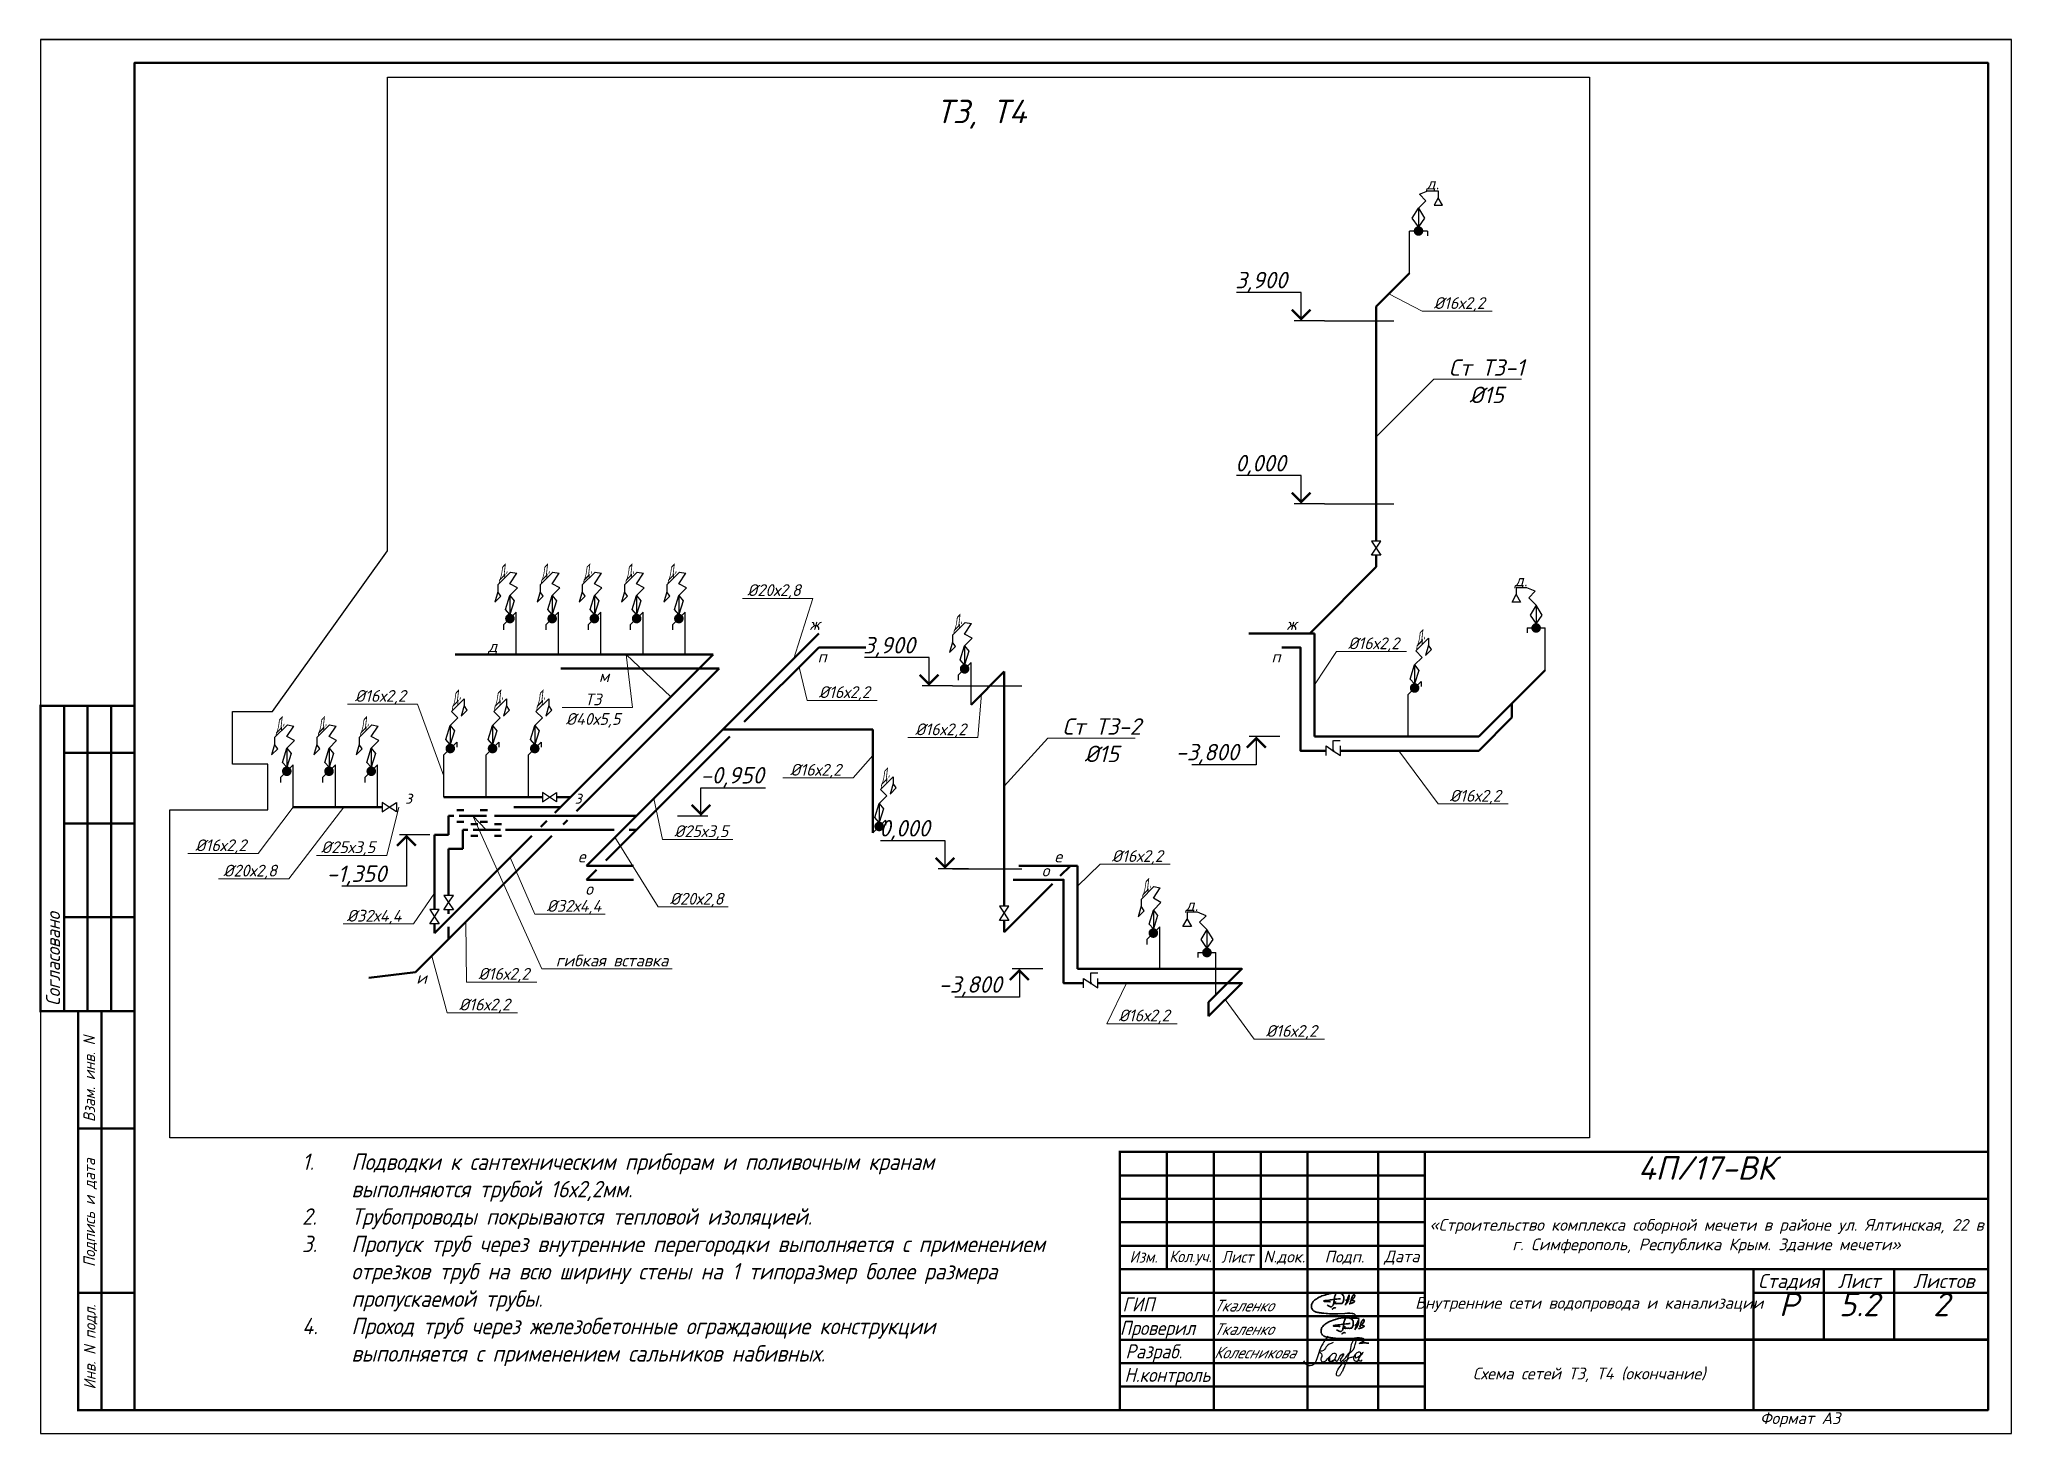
# Paper-space layout 'схема_Т3_Т4 (2)' of a CAD drawing. Header units: millimetres. Extents: x 0 to 420, y 0 to 297.
# The model-space entities are those that its viewports show. They can reach past a viewport. Long polylines and large blocks are cut down to what shows.
import ezdxf
from ezdxf import colors
from ezdxf.entities.mleader import LeaderData, LeaderLine
from ezdxf.enums import TextEntityAlignment as Align
from ezdxf.math import Vec2, Vec3

# ---------------------------------------------------------------- set-up
doc = ezdxf.new("R2010")
doc.units = ezdxf.units.MM
doc.set_wipeout_variables(frame=1)
doc.linetypes.add('ACAD_ISO07W100', pattern=[3, 0, -3])
doc.layers.add('_ВК-маска', color=255, linetype='Continuous', transparency=0.9)
doc.layers.add('_ВК-Спецификация', color=3, linetype='Continuous', lineweight=15, plot=False, transparency=0.5)
for name, color, linetype, lineweight in [('text', 102, 'Continuous', 15), ('ВК_frame', 5, 'Continuous', 50), ('ВК_PI Stamp', 7, 'Continuous', 50), ('ВК_T3', 1, 'Continuous', 50), ('ВК_T4', 30, 'Continuous', 50), ('ВК_text_frame', 140, 'Continuous', 15), ('ОП', 7, 'Continuous', 25), ('основная_05', 7, 'Continuous', 50)]:
    doc.layers.add(name, color=color, linetype=linetype, lineweight=lineweight)
doc.layers.add('ВК_defpoints', color=7, linetype='Continuous', plot=False)
for name, color, linetype in [('ВК_text', 102, 'Continuous'), ('ВК_АР_отметки', 70, 'Continuous'), ('ВК_Т4_текст', 30, 'Continuous'), ('ВК_ТЗ_текст', 1, 'Continuous')]:
    doc.layers.add(name, color=color, linetype=linetype)
doc.styles.add('ISOPEUR', font='isocpeui.ttf')
doc.styles.add('note', font='isocpeur.ttf', dxfattribs={"width": 0.9, "oblique": 15})
doc.styles.add('text_frame', font='isocpeur.ttf', dxfattribs={"width": 0.9, "oblique": 15})

psp = doc.layouts.new('схема_Т3_Т4 (2)')

# ---------------------------------------------------------------- texts
at = {"layer": 'ВК_PI Stamp', "linetype": 'Continuous', "lineweight": 25, "style": 'ISOPEUR', "oblique": 15, "width": 0.9}
for s, p in [('Ткаленко', (250, 26)), ('Ткаленко', (250, 21)), ('Колесникова', (250, 16))]:
    psp.add_text(s, height=2.5, dxfattribs=at).set_placement(p)
at = {"layer": 'ВК_PI Stamp', "linetype": 'Continuous', "lineweight": 25, "style": 'ISOPEUR'}
for s, insert, char_height, width, attachment_point in [('Т3, Т4{\\H1.4167x; }', (200.45, 284.15), 5, 120, 2), ('4П/17-ВК{\\H1.4167x; }', (355, 59.07), 5, 120, 2), ('«Строительство комплекса соборной мечети в районе ул. Ялтинская, 22 в г. Симферополь, Республика Крым. Здание мечети»', (355, 42.04), 2.5, 120, 5), ('Р{\\H1.4167x; }', (372.5, 30), 5, 15, 2), ('5.2{\\H1.4167x; }', (387.5, 30), 5, 15, 2), ('2{\\H1.4167x; }', (405, 30), 5, 20, 2), ('Внутренние сети водопровода и канализации', (330, 27.5), 2.5, 70, 5), ('Схема сетей Т3, Т4 (окончание){\\H1.5167x; }', (330, 12.5), 2.5, 70, 5), ('Формат А3{\\H1.4167x; }', (374.95, 2.93), 2.5, 22.7495, 5)]:
    psp.add_mtext(s, dxfattribs=dict(at, insert=insert, char_height=char_height, width=width, attachment_point=attachment_point))
at = {"layer": 'ВК_text', "insert": (52.23, 59.66), "char_height": 3.5, "attachment_point": 1, "style": 'note'}
psp.add_mtext_dynamic_manual_height_columns('\\pi-10.5,l14,t14;1.^IПодводки к сантехническим приборам и поливочным кранам выполняются трубой 16х2,2мм.\\P2.^IТрубопроводы покрываются тепловой изоляцией.\\P3.^IПропуск труб через внутренние перегородки выполняется с применением отрезков труб на всю ширину стены на 1 типоразмер более размера пропускаемой трубы.\\P4.^IПроход труб через железобетонные ограждающие конструкции выполняется с применением сальников набивных.', width=162.6294, gutter_width=17.5, heights=[0], dxfattribs=at)

msp = doc.modelspace()

# ---------------------------------------------------------------- texts
at = {"layer": 'ВК_T4', "linetype": 'Continuous', "style": 'ISOPEUR'}
for s, p in [('п', (126788, 22581.6)), ('п', (136459.4, 22581.6)), ('м', (113872.4, 22164.3)), ('м', (122127.2, 22164.3)), ('н', (112936.2, 20315.7)), ('о', (131565.2, 18023.4)), ('о', (121838.2, 17631.9)), ('и', (118237.1, 15738.9))]:
    msp.add_text(s, height=250, dxfattribs=at).set_placement(p)
at = {"layer": 'ВК_text', "linetype": 'Continuous', "style": 'ISOPEUR'}
for s, p in [('ж', (126621.8, 23273.1)), ('ж', (136785.1, 23273.1)), ('з', (117999.1, 19571)), ('з', (121613.3, 19571)), ('e', (121672, 18323.4)), ('е', (131835.3, 18323.4))]:
    msp.add_text(s, height=250, dxfattribs=at).set_placement(p)
at = {"layer": 'ВК_АР_отметки', "linetype": 'Continuous', "style": 'ISOPEUR'}
for s, p in [('3,900', (135689.7, 30551.7)), ('0,000', (135689.7, 26651.7)), ('3,900', (127761.5, 22773.6)), ('0,000', (128102, 18873.6))]:
    msp.add_text(s, height=350, dxfattribs=at).set_placement(p)
at = {"layer": 'ВК_ТЗ_текст', "linetype": 'Continuous', "style": 'ISOPEUR'}
for s, height, p in [('-3,800', 350, (115423.8, 25209.9)), ('д', 250, (113905.7, 22863.9)), ('д', 250, (119765.5, 22801.4)), ('-3,800', 350, (134417.2, 20496.1)), ('-0,950', 350, (124293, 20002.4)), ('-1,350', 350, (116324.3, 17905.6)), ('-3,800', 350, (129367.4, 15546.3))]:
    msp.add_text(s, height=height, dxfattribs=at).set_placement(p)

# ---------------------------------------------------------------- blocks, each defined once
blk = doc.blocks.new('*U92')
blk.add_lwpolyline([(0, 0), (420, 0), (420, 297), (0, 297)], close=True)
at = {"layer": 'text', "color": 0}
for p, q in [((230, 37.51), (230, 57.51)), ((230, 47.55), (230, 31.55))]:
    blk.add_line(p, q, dxfattribs=at)
at = {"layer": 'ВК_frame', "color": 0}
for p, q in [((5, 155), (5, 90)), ((10, 155), (10, 90)), ((15, 155), (15, 90)), ((20, 155), (20, 5)), ((5, 145), (20, 145)), ((5, 130), (20, 130)), ((5, 110), (20, 110)), ((295, 55), (230, 55)), ((295, 50), (230, 50)), ((295, 45), (230, 45)), ((295, 30), (230, 30)), ((295, 25), (230, 25)), ((295, 20), (230, 20)), ((295, 15), (230, 15)), ((295, 10), (230, 10)), ((230, 5), (415, 5)), ((230, 5), (415, 5)), ((230, 5), (415, 5))]:
    blk.add_line(p, q, dxfattribs=at)
at = {"layer": 'ВК_frame', "color": 0, "const_width": 0.5}
blk.add_lwpolyline([(0, 90), (20, 90), (20, 155), (0, 155)], close=True, dxfattribs=at)
for points in [[(20, 5), (8, 5), (8, 90), (20, 90)], [(13, 5), (13, 90)], [(415, 60), (230, 60), (230, 5)], [(240, 60), (240, 35)], [(250, 60), (250, 5)], [(260, 60), (260, 35)], [(270, 5), (270, 60)], [(285, 60), (285, 5)], [(295, 5), (295, 60)], [(415, 50), (295, 50)], [(295, 40), (230, 40)], [(295, 35), (230, 35)], [(415, 35), (295, 35)], [(365, 5), (365, 35)], [(380, 20), (380, 35)], [(395, 35), (395, 20)], [(365, 30), (415, 30)], [(415, 20), (295, 20)]]:
    blk.add_lwpolyline(points, dxfattribs=at)
at = {"layer": 'ВК_frame', "color": 0, "linetype": 'Continuous', "const_width": 0.5}
for points in [[(8, 65), (20, 65)], [(8, 30), (20, 30)]]:
    blk.add_lwpolyline(points, dxfattribs=at)
at = {"layer": 'основная_05'}
blk.add_lwpolyline([(20, 5), (415, 5), (415, 292), (20, 292)], close=True, dxfattribs=at)
at = {"layer": 'ВК_text_frame', "color": 0, "style": 'text_frame', "oblique": 15, "width": 0.9}
blk.add_text('Согласовано', height=3, rotation=90, dxfattribs=at).set_placement((4.15, 91.11))
at = {"layer": 'ВК_text_frame', "color": 0, "linetype": 'Continuous', "style": 'text_frame', "oblique": 15, "width": 0.9}
for s, p in [('Взам. инв. N', (11.61, 66.37)), ('Подпись и дата', (11.62, 35.49)), ('Инв. N подл.', (11.72, 9.39))]:
    blk.add_text(s, height=2.5, rotation=90, dxfattribs=at).set_placement(p)
at = {"layer": 'ВК_text_frame', "color": 0, "style": 'text_frame', "oblique": 15, "width": 0.9}
for s, p in [('Изм.', (235.02, 37.65)), ('Кол.уч.', (245.02, 37.41)), ('Лист', (255.02, 37.65))]:
    blk.add_text(s, height=2.5, dxfattribs=at).set_placement(p, align=Align.MIDDLE)
at = {"layer": 'ВК_text_frame', "color": 0, "style": 'text_frame', "oblique": 15}
for s, p in [('N.док.', (265.02, 37.49)), ('Подп.', (277.84, 37.49)), ('Дата', (290.07, 37.49))]:
    blk.add_text(s, height=2.5, dxfattribs=at).set_placement(p, align=Align.MIDDLE)
at = {"layer": 'ВК_text_frame', "color": 0, "style": 'text_frame', "oblique": 15, "width": 0.962963}
blk.add_text('Стадия', height=3, dxfattribs=at).set_placement((366, 31), (379, 31), align=Align.FIT)
at = {"layer": 'ВК_text_frame', "color": 0, "style": 'text_frame', "oblique": 15}
for s, p in [('Лист', (383, 31)), ('Листов', (399.05, 31))]:
    blk.add_text(s, height=3, dxfattribs=at).set_placement(p)
at = {"layer": 'ВК_text_frame', "color": 0, "style": 'text_frame', "oblique": 15, "width": 0.9}
for s, p in [('ГИП', (233.91, 27.5)), ('Проверил', (237.99, 22.5)), ('Разраб.', (237.22, 17.5)), ('Н.контроль', (240.12, 12.5))]:
    blk.add_text(s, height=3, dxfattribs=at).set_placement(p, align=Align.MIDDLE_CENTER)
blk = doc.blocks.new('A$C77FD01EB')
at = {"layer": 'ОП', "color": 5, "lineweight": 35, "ltscale": 100}
for p, q in [((10021, 9860), (10110, 10097)), ((10110, 10097), (10231, 10450)), ((10231, 10450), (10269, 10561))]:
    blk.add_line(p, q, dxfattribs=at)
for points in [[(20301, 80), (20161, 120), (20161, 120), (19392, 150), (19211, 190), (17761, 200), (17552, 144), (16951, 140), (16671, 120), (16351, 0), (17121, 400), (17375, 532), (17571, 640), (17671, 730), (17841, 820), (18015, 912), (18311, 1150), (18411, 1260), (18491, 1390), (18531, 1480), (18531, 1550), (18531, 1620), (18481, 1680), (18440, 1729), (18337, 1853), (18201, 1940), (18096, 2007), (17931, 2070), (17421, 2220), (17211, 2220), (16311, 2340), (15251, 2320), (14191, 2240), (11201, 2110), (10520, 2080), (9251, 2080), (8431, 2080), (7561, 2080), (6791, 2150), (6182, 2206), (5211, 2270), (4881, 2340), (4511, 2380), (4321, 2380), (4121, 2450), (3921, 2460), (3611, 2476), (3401, 2530), (3127, 2601), (2861, 2601), (2671, 2660), (2501, 2660), (2381, 2710), (1971, 2810), (1646, 2889), (1301, 3070), (1121, 3160), (993, 3224), (851, 3350), (541, 3670), (374, 3843), (111, 4360), (0, 4579), (0, 4810), (1, 5610), (2, 5860), (101, 6260), (231, 6560), (322, 6769), (501, 6990), (691, 7270), (991, 7590), (1281, 7880), (1631, 8130), (1882, 8309), (2146, 8498), (2561, 8730), (3261, 9130), (3611, 9300), (3974, 9476), (4411, 9650), (5081, 9900), (5601, 10070), (6131, 10230), (6434, 10321), (7031, 10490), (7391, 10580), (8341, 10740), (9051, 10850), (9490, 10918), (10051, 10950), (11081, 10950), (11691, 10950), (12131, 10850), (12571, 10680), (12911, 10500), (13181, 10260), (13421, 9920), (13521, 9740), (13601, 9550), (13661, 9390), (13701, 9060), (13701, 8700), (13701, 8360), (13681, 8090), (13611, 7760), (13511, 7390), (13391, 7140), (13151, 6670), (12951, 6490), (12811, 6470), (12671, 6490), (12501, 6480), (12371, 6430), (12181, 6410), (12101, 6420), (11971, 6470), (11721, 6500), (11541, 6450), (11352, 6400), (11111, 6440), (10931, 6440), (10621, 6440), (10271, 6330), (10271, 6330), (10271, 6330), (10271, 6330), (10271, 6330), (10271, 6330), (10271, 6330), (10271, 6330), (10271, 6330), (10271, 6330), (10271, 6330), (10271, 6330), (10271, 6330), (10271, 6330), (10271, 6330), (10271, 6330), (10271, 6330), (10271, 6330), (10271, 6330), (10271, 6330), (10271, 6330), (10271, 6330), (10271, 6330), (10271, 6330), (10271, 6330)], [(7981, 7090), (7911, 7150), (7841, 7190), (7776, 7228), (7671, 7250), (7511, 7270), (7371, 7288), (7141, 7310), (6981, 7320), (6781, 7332), (6541, 7340), (6281, 7340), (5941, 7340), (5441, 7340), (5341, 7360), (5268, 7375), (5231, 7410), (5185, 7454), (5140, 7498), (5161, 7550), (5231, 7570), (5408, 7621), (5781, 7670), (6181, 7710), (6811, 7790), (7321, 7880), (7901, 7990), (8481, 8080), (9051, 8160), (9481, 8200), (9901, 8240), (10741, 8330), (11471, 8400), (11961, 8440), (12211, 8460), (12261, 8450), (12321, 8430)], [(6581, 5840), (6851, 5640), (6973, 5549), (7191, 5460), (7411, 5370), (7721, 5190), (8061, 5060), (8261, 5020), (8431, 5030), (8581, 5130), (8771, 5310), (8961, 5510), (9121, 5700), (9211, 5940), (9305, 6189), (9421, 6640), (9461, 6980), (9531, 7500), (9601, 8130), (9703, 8843)], [(9703, 8843), (9751, 9090), (9811, 9250), (9871, 9420), (9931, 9620), (10021, 9860)], [(14361, 5770), (14461, 6080), (14651, 6430), (14823, 6747), (14971, 7200), (15121, 7650), (15251, 8230), (15391, 8590), (15492, 8850), (15628, 9198), (15791, 9660), (15891, 9940), (15961, 10080), (15981, 10090), (16001, 10090), (16011, 10090), (16031, 10080), (16031, 10060), (16011, 9960), (15989, 9847), (15953, 9668), (15941, 9420), (15931, 9220), (15921, 9020), (15911, 8810), (15891, 8630), (15881, 8540), (15801, 8310), (15741, 8070), (15611, 7860), (15381, 7350), (15191, 6929), (15046, 6608), (14975, 6449)], [(18146, 10200), (18251, 10160), (18311, 10080), (18351, 9980), (18381, 9830), (18381, 9670), (18361, 9570), (18331, 9420), (18261, 9240), (18091, 8950), (18023, 8833), (17921, 8730), (17751, 8550), (17571, 8360), (17471, 8240), (17341, 8090), (17271, 7960), (17241, 7850), (17261, 7760), (17371, 7710), (17531, 7670), (17821, 7670), (17941, 7650), (18081, 7600), (18241, 7520), (18311, 7450), (18361, 7370), (18371, 7350), (18361, 7310), (18331, 7240), (18171, 7100), (18059, 7002), (17801, 6840), (17481, 6720), (17261, 6640), (17059, 6566), (16771, 6480), (16591, 6430), (16411, 6390), (16191, 6320), (15999, 6259)], [(16511, 6900), (16621, 7330), (16701, 7590), (16780, 7844), (17081, 8910), (17211, 9250), (17371, 9530), (17581, 9810), (17791, 10060), (17931, 10160), (18071, 10200), (18146, 10200)], [(10321, 4530), (10121, 4570), (9992, 4596), (9821, 4603), (9561, 4577), (9358, 4516), (9231, 4400), (9085, 4266), (8981, 4172), (8891, 4020), (8931, 4140), (8950, 4197), (8931, 4250), (8916, 4292), (8841, 4350)], [(9921, 7350), (9841, 7130), (9801, 6900), (9743, 6566), (9700, 6320), (9679, 6199)], [(10191, 7290), (10121, 7060), (10060, 6857), (10001, 6663), (9950, 6497), (9950, 6350)], [(14441, 7690), (14561, 7820), (14711, 7880), (14930, 7968), (15281, 7968), (15801, 7968), (15871, 7960)]]:
    blk.add_lwpolyline(points, dxfattribs=at)
blk = doc.blocks.new('подпис_колесникова')
at = {"layer": 'ОП', "lineweight": 25, "ltscale": 100}
for points in [[(1454714, 104026), (1454520, 103670), (1454372, 103401), (1454251, 103421), (1454207, 103498)], [(1454830, 103890), (1454680, 103800), (1454589, 103709), (1454528, 103701), (1454583, 103648), (1454568, 103539), (1454590, 103482), (1454650, 103490), (1454684, 103516), (1454759, 103591), (1454739, 103571), (1454726, 103521), (1454729, 103510), (1454770, 103482), (1454840, 103501), (1454881, 103568), (1454899, 103631), (1454888, 103649), (1454850, 103659), (1454840, 103659), (1454797, 103635), (1454771, 103609), (1454749, 103570), (1454749, 103560), (1454770, 103490), (1454870, 103519), (1454900, 103489), (1454939, 103530), (1455021, 103641), (1455050, 103650), (1454999, 103561), (1454980, 103509), (1454988, 103491), (1455030, 103510), (1455115, 103595), (1455152, 103659), (1455190, 103680), (1455301, 103851), (1455311, 103969), (1455231, 103889), (1455190, 103729), (1455142, 103585), (1455110, 103482), (1455070, 103391), (1455033, 103299), (1454999, 103241), (1454981, 103209), (1454961, 103180), (1454910, 103180), (1454899, 103220), (1454980, 103380), (1455071, 103491), (1455134, 103536), (1455210, 103580), (1455280, 103599), (1455303, 103638), (1455261, 103565), (1455296, 103504), (1455360, 103504), (1455367, 103531), (1455404, 103594), (1455419, 103650), (1455411, 103680), (1455380, 103689), (1455351, 103681), (1455320, 103660), (1455300, 103621), (1455299, 103571), (1455470, 103680), (1455372, 103535), (1455378, 103510), (1455420, 103499), (1455440, 103510), (1455440, 103519)]]:
    blk.add_spline(points, degree=3, dxfattribs=at)
blk = doc.blocks.new('_None')
blk = doc.blocks.new('*U30')
at = {"color": 0, "linetype": 'ByBlock', "lineweight": 30}
for p, q in [((0, 900), (-272, 628)), ((-136, 1253), (-136, 852)), ((0, 0), (0, 900)), ((-272, 628), (-272, 522))]:
    blk.add_line(p, q, dxfattribs=at)
at = {"color": 0, "linetype": 'ByBlock', "lineweight": 30, "const_width": 102}
blk.add_lwpolyline([(-187, 764, 1), (-85, 764, 1)], format="xyb", close=True, dxfattribs=at)
at = {"color": 0, "linetype": 'ByBlock', "lineweight": 30}
blk.add_lwpolyline([(-228, 954), (-136, 1253), (-44, 1139), (-136, 852)], close=True, dxfattribs=at)
at = {"color": 0, "lineweight": -2, "style": 'ISOPEUR', "oblique": 45}
blk.add_text('ум.', height=250, rotation=45, dxfattribs=at).set_placement((-262, 1419), align=Align.MIDDLE_CENTER)
at = {"layer": '_ВК-Спецификация', "style": 'ISOPEUR'}
blk.add_attdef('ДУ', text='', height=50, dxfattribs=at).set_placement((495, 1185), align=Align.CENTER)
blk = doc.blocks.new('*U36')
at = {"color": 0, "linetype": 'ByBlock', "lineweight": 30}
for p, q in [((-193, 1389), (-193, 988)), ((-385, 900), (0, 900)), ((-385, 900), (-385, 794)), ((0, 0), (0, 900))]:
    blk.add_line(p, q, dxfattribs=at)
blk.add_lwpolyline([(-62, 1175), (-193, 1389), (-323, 1175), (-193, 988)], close=True, dxfattribs=at)
at = {"color": 0, "linetype": 'ByBlock', "lineweight": 30, "const_width": 102}
blk.add_lwpolyline([(-142, 900, -1), (-244, 900, -1)], format="xyb", close=True, dxfattribs=at)
at = {"color": 0, "lineweight": -2, "style": 'ISOPEUR'}
blk.add_text('ум.', height=250, dxfattribs=at).set_placement((-256, 1548), align=Align.MIDDLE_CENTER)
at = {"layer": '_ВК-Спецификация', "style": 'ISOPEUR'}
blk.add_attdef('ДУ', text='', height=50, dxfattribs=at).set_placement((495, 1185), align=Align.CENTER)
blk = doc.blocks.new('*U43')
at = {"color": 0, "linetype": 'ByBlock', "lineweight": 30}
for p, q in [((0, 900), (0, 1847)), ((136, 1526), (299, 1688)), ((162, 1825), (434, 2096)), ((299, 1688), (162, 1825)), ((434, 2096), (434, 1950)), ((136, 1526), (136, 1124)), ((272, 1172), (0, 900)), ((272, 1172), (272, 1067))]:
    blk.add_line(p, q, dxfattribs=at)
for points in [[(434, 1950), (369, 1726), (498, 1856)], [(44, 1226), (136, 1526), (228, 1411), (136, 1124)]]:
    blk.add_lwpolyline(points, close=True, dxfattribs=at)
at = {"color": 0, "linetype": 'ByBlock', "lineweight": 30, "const_width": 102}
blk.add_lwpolyline([(85, 1036, 1), (187, 1036, 1)], format="xyb", close=True, dxfattribs=at)
at = {"color": 0, "lineweight": -2, "style": 'ISOPEUR', "oblique": 45}
blk.add_text('д.', height=250, rotation=45, dxfattribs=at).set_placement((185, 2090), align=Align.MIDDLE_CENTER)
at = {"layer": '_ВК-Спецификация', "style": 'ISOPEUR'}
blk.add_attdef('ДУ', text='', height=50, dxfattribs=at).set_placement((549, 1178), align=Align.CENTER)
blk = doc.blocks.new('*U44')
at = {"color": 0, "linetype": 'ByBlock', "lineweight": 30}
for p, q in [((-395, 1481), (-123, 1753)), ((-136, 1507), (13, 1728)), ((-123, 1753), (13, 1728)), ((-395, 1481), (-395, 1335)), ((26, 1416), (-136, 1507)), ((-136, 1253), (26, 1416)), ((0, 900), (-272, 628)), ((-136, 1253), (-136, 852)), ((0, 0), (0, 900)), ((-272, 628), (-272, 522))]:
    blk.add_line(p, q, dxfattribs=at)
for points in [[(-395, 1335), (-459, 1111), (-330, 1241)], [(-228, 954), (-136, 1253), (-44, 1139), (-136, 852)]]:
    blk.add_lwpolyline(points, close=True, dxfattribs=at)
at = {"color": 0, "linetype": 'ByBlock', "lineweight": 30, "const_width": 102}
blk.add_lwpolyline([(-187, 764, 1), (-85, 764, 1)], format="xyb", close=True, dxfattribs=at)
at = {"color": 0, "lineweight": -2, "style": 'ISOPEUR', "oblique": 45}
blk.add_text('д.', height=250, rotation=45, dxfattribs=at).set_placement((-362, 1735), align=Align.MIDDLE_CENTER)
at = {"layer": '_ВК-Спецификация', "style": 'ISOPEUR'}
blk.add_attdef('ДУ', text='', height=50, dxfattribs=at).set_placement((549, 1178), align=Align.CENTER)
blk = doc.blocks.new('*U41')
at = {"color": 0, "linetype": 'ByBlock', "lineweight": 30}
for p, q in [((212, 1682), (393, 1757)), ((349, 1545), (212, 1682)), ((393, 1757), (615, 1757)), ((615, 1757), (615, 1610)), ((193, 1389), (349, 1545)), ((193, 1389), (193, 988)), ((0, 0), (0, 900)), ((385, 900), (0, 900)), ((385, 900), (385, 794))]:
    blk.add_line(p, q, dxfattribs=at)
for points in [[(62, 1175), (193, 1389), (323, 1175), (193, 988)], [(615, 1610), (524, 1452), (707, 1452)]]:
    blk.add_lwpolyline(points, close=True, dxfattribs=at)
at = {"color": 0, "linetype": 'ByBlock', "lineweight": 30, "const_width": 102}
blk.add_lwpolyline([(142, 900, 1), (244, 900, 1)], format="xyb", close=True, dxfattribs=at)
at = {"color": 0, "lineweight": -2, "style": 'ISOPEUR'}
blk.add_text('д.', height=250, dxfattribs=at).set_placement((495, 1911), align=Align.MIDDLE_CENTER)
at = {"layer": '_ВК-Спецификация', "style": 'ISOPEUR'}
blk.add_attdef('ДУ', text='', height=50, dxfattribs=at).set_placement((549, 1178), align=Align.CENTER)
blk = doc.blocks.new('*U40')
at = {"color": 0, "linetype": 'ByBlock', "lineweight": 30}
for p, q in [((-615, 1757), (-615, 1610)), ((-393, 1757), (-615, 1757)), ((-212, 1682), (-393, 1757)), ((-349, 1545), (-212, 1682)), ((-193, 1389), (-349, 1545)), ((-193, 1389), (-193, 988)), ((-385, 900), (0, 900)), ((-385, 900), (-385, 794)), ((0, 0), (0, 900))]:
    blk.add_line(p, q, dxfattribs=at)
for points in [[(-615, 1610), (-524, 1452), (-707, 1452)], [(-62, 1175), (-193, 1389), (-323, 1175), (-193, 988)]]:
    blk.add_lwpolyline(points, close=True, dxfattribs=at)
at = {"color": 0, "linetype": 'ByBlock', "lineweight": 30, "const_width": 102}
blk.add_lwpolyline([(-142, 900, -1), (-244, 900, -1)], format="xyb", close=True, dxfattribs=at)
at = {"color": 0, "lineweight": -2, "style": 'ISOPEUR'}
blk.add_text('д.', height=250, dxfattribs=at).set_placement((-516, 1911), align=Align.MIDDLE_CENTER)
at = {"layer": '_ВК-Спецификация', "style": 'ISOPEUR'}
blk.add_attdef('ДУ', text='', height=50, dxfattribs=at).set_placement((549, 1178), align=Align.CENTER)
blk = doc.blocks.new('*U34')
at = {"color": 0, "linetype": 'ByBlock', "lineweight": 30}
for p, q in [((-395, 1481), (-123, 1753)), ((-136, 1507), (13, 1728)), ((-123, 1753), (13, 1728)), ((-395, 1481), (-395, 1335)), ((26, 1416), (-136, 1507)), ((-136, 1253), (26, 1416)), ((0, 900), (-272, 628)), ((-136, 1253), (-136, 852)), ((0, 0), (0, 900)), ((-272, 628), (-272, 522))]:
    blk.add_line(p, q, dxfattribs=at)
for points in [[(-395, 1335), (-459, 1111), (-330, 1241)], [(-228, 954), (-136, 1253), (-44, 1139), (-136, 852)]]:
    blk.add_lwpolyline(points, close=True, dxfattribs=at)
at = {"color": 0, "linetype": 'ByBlock', "lineweight": 30, "const_width": 102}
blk.add_lwpolyline([(-187, 764, 1), (-85, 764, 1)], format="xyb", close=True, dxfattribs=at)
at = {"color": 0, "lineweight": -2, "style": 'ISOPEUR', "oblique": 45}
blk.add_text('д.', height=250, rotation=45, dxfattribs=at).set_placement((-362, 1735), align=Align.MIDDLE_CENTER)
at = {"layer": '_ВК-Спецификация', "style": 'ISOPEUR'}
blk.add_attdef('ДУ', text='', height=50, dxfattribs=at).set_placement((549, 1178), align=Align.CENTER)
blk = doc.blocks.new('*U35')
at = {"color": 0, "linetype": 'ByBlock', "lineweight": 30}
for p, q in [((136, 1526), (299, 1688)), ((162, 1825), (434, 2096)), ((299, 1688), (162, 1825)), ((434, 2096), (434, 1950)), ((136, 1526), (136, 1124)), ((272, 1172), (0, 900)), ((0, 0), (0, 900)), ((272, 1172), (272, 1067))]:
    blk.add_line(p, q, dxfattribs=at)
for points in [[(434, 1950), (369, 1726), (498, 1856)], [(44, 1226), (136, 1526), (228, 1411), (136, 1124)]]:
    blk.add_lwpolyline(points, close=True, dxfattribs=at)
at = {"color": 0, "linetype": 'ByBlock', "lineweight": 30, "const_width": 102}
blk.add_lwpolyline([(85, 1036, 1), (187, 1036, 1)], format="xyb", close=True, dxfattribs=at)
at = {"color": 0, "lineweight": -2, "style": 'ISOPEUR', "oblique": 45}
blk.add_text('д.', height=250, rotation=45, dxfattribs=at).set_placement((185, 2090), align=Align.MIDDLE_CENTER)
at = {"layer": '_ВК-Спецификация', "style": 'ISOPEUR'}
blk.add_attdef('ДУ', text='', height=50, dxfattribs=at).set_placement((549, 1178), align=Align.CENTER)
blk = doc.blocks.new('*U106')
at = {"linetype": 'ByBlock', "lineweight": 30}
for p, q in [((-152, 100), (0, 0)), ((-152, -100), (-152, 100)), ((0, 0), (0, 216)), ((0, 0), (152, -100)), ((2, 216), (150, 216)), ((152, -100), (152, 100))]:
    blk.add_line(p, q, dxfattribs=at)
at = {"const_width": 25}
blk.add_lwpolyline([(-13, 0, 1), (12, 0, 1)], format="xyb", close=True, dxfattribs=at)
at = {"layer": '_ВК-Спецификация', "style": 'ISOPEUR'}
blk.add_text('Ду15', height=50, dxfattribs=at).set_placement((-225, 160), align=Align.MIDDLE_CENTER)
blk = doc.blocks.new('*U102')
blk.add_wipeout([(0, 0), (-100, 151), (100, 151)]).dxf.layer = '_ВК-маска'
blk.add_wipeout([(0, 0), (-100, 151), (100, 151)]).dxf.layer = '_ВК-маска'
blk.add_wipeout([(-100, 151), (100, 151), (0, 0)]).dxf.layer = '_ВК-маска'
at = {"linetype": 'ByBlock', "lineweight": 30}
blk.add_lwpolyline([(-100, 151), (0, 0), (100, 151), (-100, 151)], dxfattribs=at)
blk.add_wipeout([(0, 0), (-100, -152), (100, -152)]).dxf.layer = '_ВК-маска'
blk.add_lwpolyline([(-100, -152), (0, 0), (100, -152), (-100, -152)], dxfattribs=at)
at = {"layer": '_ВК-Спецификация', "style": 'ISOPEUR'}
blk.add_attdef('ДУ', text='', height=50, dxfattribs=at).set_placement((235, 165), align=Align.CENTER)
blk = doc.blocks.new('*U104')
blk.add_wipeout([(0, 0), (-152, -100), (-152, 100)]).dxf.layer = '_ВК-маска'
blk.add_wipeout([(0, 0), (-152, -100), (-152, 100)]).dxf.layer = '_ВК-маска'
blk.add_wipeout([(-152, -100), (-152, 100), (0, 0)]).dxf.layer = '_ВК-маска'
at = {"linetype": 'ByBlock', "lineweight": 30}
blk.add_lwpolyline([(-152, -100), (0, 0), (-152, 100), (-152, -100)], dxfattribs=at)
blk.add_wipeout([(0, 0), (151, -100), (151, 100)]).dxf.layer = '_ВК-маска'
blk.add_lwpolyline([(151, -100), (0, 0), (151, 100), (151, -100)], dxfattribs=at)
at = {"layer": '_ВК-Спецификация', "style": 'ISOPEUR'}
blk.add_attdef('ДУ', text='', height=50, dxfattribs=at).set_placement((235, 165), align=Align.CENTER)
blk = doc.blocks.new('*U123')
at = {"lineweight": 15}
blk.add_lwpolyline([(1.75, 1), (0, 0), (1.75, 0)], dxfattribs=at)
at = {"lineweight": 15, "style": 'ISOPEUR'}
blk.add_attdef('УКЛОН', text='', height=2.5, dxfattribs=at).set_placement((5.48, 1.08), align=Align.MIDDLE_CENTER)
blk = doc.blocks.new('*U112')
blk.add_wipeout([(0, 0), (151, 100), (151, -100)]).dxf.layer = '_ВК-маска'
blk.add_wipeout([(0, 0), (151, 100), (151, -100)]).dxf.layer = '_ВК-маска'
blk.add_wipeout([(151, 100), (151, -100), (0, 0)]).dxf.layer = '_ВК-маска'
at = {"linetype": 'ByBlock', "lineweight": 30}
blk.add_lwpolyline([(151, 100), (0, 0), (151, -100), (151, 100)], dxfattribs=at)
blk.add_wipeout([(0, 0), (-152, 100), (-152, -100)]).dxf.layer = '_ВК-маска'
blk.add_lwpolyline([(-152, 100), (0, 0), (-152, -100), (-152, 100)], dxfattribs=at)
at = {"layer": '_ВК-Спецификация', "style": 'ISOPEUR'}
blk.add_attdef('ДУ', text='', height=50, dxfattribs=at).set_placement((235, 165), align=Align.CENTER)

# ---------------------------------------------------------------- linework, layer by layer
at = {"layer": 'ВК_T3'}
for p, q in [((138692.4, 30165.7), (139399.5, 30872.8)), ((138692.4, 25167.6), (138692.4, 30165.7)), ((109847.9, 24519.9), (114833.2, 24519.9)), ((114833.2, 24519.9), (109954.2, 19640.8)), ((137278.2, 23201.5), (138692.4, 24615.7)), ((121865.1, 18251.7), (126814.8, 23201.5)), ((137378.2, 23201.5), (137378.2, 21001.5)), ((113065.4, 22752.1), (114065.4, 22752.1)), ((120065.4, 22752.1), (124565.4, 22752.1)), ((124565.4, 22752.1), (121188.4, 19375)), ((130764.2, 22387.5), (130057.1, 21680.4)), ((130764.2, 17389.4), (130764.2, 22387.5)), ((142292.4, 22415.7), (140878.2, 21001.5)), ((111934.1, 21620.7), (112934.1, 21620.7)), ((124764.2, 21150.9), (127964.2, 21150.9)), ((127964.2, 21150.9), (127964.2, 18950.9)), ((112934.1, 20603.6), (112318.6, 19988.1)), ((137378.2, 21001.5), (140878.2, 21001.5)), ((117509.7, 19499.4), (115612.7, 19499.4)), ((118824.9, 19711.5), (120923.4, 19711.5)), ((119100.7, 19437.4), (119250.7, 19437.4)), ((119600.7, 19437.4), (119750.7, 19437.4)), ((121226.4, 19711.5), (121524.9, 19711.5)), ((118625.7, 18912.4), (118925.7, 18912.4)), ((118625.7, 17315.4), (118625.7, 18912.4)), ((118925.7, 18912.4), (118925.7, 19312.4)), ((118925.7, 19312.4), (119038.1, 19312.4)), ((119100.7, 19187.4), (119250.7, 19187.4)), ((119146.8, 19312.4), (119732, 19312.4)), ((119225.7, 19012.4), (119338.1, 19012.4)), ((119400.7, 19137.4), (119550.7, 19137.4)), ((119446.8, 19012.4), (120032, 19012.4)), ((119600.7, 19187.4), (119750.7, 19187.4)), ((119900.7, 19137.4), (120050.7, 19137.4)), ((119903.3, 19312.4), (122925.7, 19312.4)), ((121020.1, 19206.8), (120892.3, 19079)), ((120700.4, 18887), (118625.7, 16812.4)), ((119400.7, 18887.4), (119550.7, 18887.4)), ((119900.7, 18887.4), (120050.7, 18887.4)), ((132178.4, 18251.7), (131960.4, 18033.7)), ((132028.4, 18251.7), (132328.4, 18251.7)), ((132328.4, 18251.7), (132328.4, 16051.7)), ((131794.7, 17868), (130764.2, 16837.5)), ((118625.7, 16812.4), (118625.7, 17012.4))]:
    msp.add_line(p, q, dxfattribs=at)
at = {"layer": 'ВК_T3', "linetype": 'ACAD_ISO07W100'}
for p, q in [((136978.2, 23201.5), (126814.8, 23201.5)), ((120065.4, 22752.1), (114065.4, 22752.1)), ((121312.7, 19499.4), (117812.7, 19499.4)), ((121865.1, 18251.7), (130543.1, 18251.7)), ((131076.6, 18251.7), (132028.4, 18251.7))]:
    msp.add_line(p, q, dxfattribs=at)
at = {"layer": 'ВК_T3'}
for points in [[(136978.2, 23201.5), (137378.2, 23201.5)], [(132328.4, 16051.7), (135828.4, 16051.7), (135121.3, 15344.6)]]:
    msp.add_lwpolyline(points, dxfattribs=at)
at = {"layer": 'ВК_T4'}
for p, q in [((105033.2, 24219.9), (114957.5, 24219.9)), ((114957.5, 24219.9), (113189.7, 22452.1)), ((125226.1, 21312.7), (126814.8, 22901.5)), ((113189.7, 22452.1), (114065.4, 22452.1)), ((124689.7, 22452.1), (121652.7, 19415.1)), ((122315.4, 22452.1), (124689.7, 22452.1)), ((141585.3, 21408.6), (141585.3, 21708.6)), ((141585.3, 21408.6), (140878.2, 20701.5)), ((122273.4, 18360.1), (124918.4, 21005)), ((119225.7, 18612.4), (119225.7, 19012.4)), ((120137.6, 19012.4), (122451.7, 19012.4)), ((121460.9, 19223.3), (121369.3, 19131.7)), ((122774.6, 19012.4), (122925.7, 19012.4)), ((121123.1, 18885.5), (118218.6, 15981)), ((118925.7, 18612.4), (119225.7, 18612.4)), ((118925.7, 17615.4), (118925.7, 18612.4)), ((121865.1, 17951.7), (122074.3, 18161)), ((118925.7, 17225.4), (118925.7, 17312.4)), ((118925.7, 16688.1), (118925.7, 16948.3)), ((135121.3, 15344.6), (135121.3, 15044.6))]:
    msp.add_line(p, q, dxfattribs=at)
at = {"layer": 'ВК_T4', "linetype": 'ACAD_ISO07W100'}
for p, q in [((126814.8, 22901.5), (136978.2, 22901.5)), ((122315.4, 22452.1), (114065.4, 22452.1)), ((112934.1, 20603.6), (112934.1, 21620.7)), ((121865.1, 17951.7), (130550, 17951.7)), ((130951.9, 17951.7), (132028.4, 17951.7)), ((118218.6, 15981), (106493.7, 14606.8))]:
    msp.add_line(p, q, dxfattribs=at)
at = {"layer": 'ВК_T4'}
for points in [[(136678.2, 22901.5), (137078.2, 22901.5), (137078.2, 20701.5), (137625.5, 20701.5)], [(137928.5, 20701.5), (140878.2, 20701.5)], [(131728.4, 17952.5), (132028.4, 17952.5), (132028.4, 15751.7), (132457.4, 15751.7)], [(132760.4, 15751.7), (135828.4, 15751.7), (135121.3, 15044.6)]]:
    msp.add_lwpolyline(points, dxfattribs=at)
at = {"layer": 'ВК_АР_отметки', "linetype": 'Continuous'}
for p, q in [((137092.2, 30461.7), (135714.7, 30461.7)), ((137092.2, 29861.7), (137092.2, 30461.7)), ((137592.2, 29861.7), (136942.2, 29861.7)), ((137092.2, 26561.7), (135714.7, 26561.7)), ((137092.2, 25961.7), (137092.2, 26561.7)), ((137592.2, 25961.7), (136942.2, 25961.7)), ((129164, 22683.6), (127786.5, 22683.6)), ((129164, 22083.6), (129164, 22683.6)), ((129664, 22083.6), (129014, 22083.6)), ((129504.5, 18783.6), (128127, 18783.6)), ((129504.5, 18183.6), (129504.5, 18783.6)), ((130004.5, 18183.6), (129354.5, 18183.6))]:
    msp.add_line(p, q, dxfattribs=at)
at = {"layer": 'ВК_АР_отметки'}
for p, q in [((137592.2, 29861.7), (139065.5, 29861.7)), ((137592.2, 25961.7), (139065.5, 25961.7)), ((129664, 22083.6), (131137.3, 22083.6)), ((129664, 18183.6), (131137.3, 18183.6))]:
    msp.add_line(p, q, dxfattribs=at)
at = {"layer": 'ВК_АР_отметки', "linetype": 'Continuous'}
for points in [[(137292.2, 30097.1, 50, 50, 0), (137092.2, 29897.1, 50, 50, 0), (136892.2, 30097.1, 50, 50, 0)], [(137292.2, 26197.1, 50, 50, 0), (137092.2, 25997.1, 50, 50, 0), (136892.2, 26197.1, 50, 50, 0)], [(129364, 22318.9, 50, 50, 0), (129164, 22118.9, 50, 50, 0), (128964, 22318.9, 50, 50, 0)], [(129704.5, 18418.9, 50, 50, 0), (129504.5, 18218.9, 50, 50, 0), (129304.5, 18418.9, 50, 50, 0)]]:
    msp.add_lwpolyline(points, format="xyseb", dxfattribs=at)
at = {"layer": 'ВК_ТЗ_текст', "linetype": 'Continuous'}
for p, q in [((115433.2, 24519.9), (115433.2, 25119.9)), ((115433.2, 25119.9), (116810.7, 25119.9)), ((114933.2, 24519.9), (115583.2, 24519.9)), ((136637.2, 21001.5), (135987.2, 21001.5)), ((136137.2, 21001.5), (136137.2, 20401.5)), ((136137.2, 20401.5), (134759.7, 20401.5)), ((124302.4, 19312.4), (124302.4, 19912.4)), ((124302.4, 19912.4), (125679.9, 19912.4)), ((118525.7, 18912.4), (117875.7, 18912.4)), ((118025.7, 18912.4), (118025.7, 17812.4)), ((123802.4, 19312.4), (124452.4, 19312.4)), ((118025.7, 17812.4), (116648.2, 17812.4)), ((131587.5, 16051.7), (130937.5, 16051.7)), ((131087.5, 16051.7), (131087.5, 15451.7)), ((131087.5, 15451.7), (129710, 15451.7))]:
    msp.add_line(p, q, dxfattribs=at)
for points in [[(115233.2, 24755.2, 50, 50, 0), (115433.2, 24555.2, 50, 50, 0), (115633.2, 24755.2, 50, 50, 0)], [(136337.2, 20766.1, 50, 50, 0), (136137.2, 20966.1, 50, 50, 0), (135937.2, 20766.1, 50, 50, 0)], [(124102.4, 19547.7, 50, 50, 0), (124302.4, 19347.7, 50, 50, 0), (124502.4, 19547.7, 50, 50, 0)], [(118225.7, 18677, 50, 50, 0), (118025.7, 18877, 50, 50, 0), (117825.7, 18677, 50, 50, 0)], [(131287.5, 15816.4, 50, 50, 0), (131087.5, 16016.4, 50, 50, 0), (130887.5, 15816.4, 50, 50, 0)]]:
    msp.add_lwpolyline(points, format="xyseb", dxfattribs=at)

# ---------------------------------------------------------------- block references
at = {"layer": 'ВК_T3'}
for name, p, values in [('*U41', (139399.5, 30872.8), {'ДУ': 'душду15'}), ('*U30', (112489.6, 24519.9), {'ДУ': 'умду15'}), ('*U30', (113289.6, 24519.9), {'ДУ': 'умду15'}), ('*U36', (113914, 23600.6), {'ДУ': 'умду15'}), ('*U36', (113348.3, 23034.9), {'ДУ': 'умду15'}), ('*U34', (120367.6, 22752.1), {'ДУ': 'душду15'}), ('*U34', (121267.6, 22752.1), {'ДУ': 'душду15'}), ('*U34', (122167.6, 22752.1), {'ДУ': 'душду15'}), ('*U34', (123067.6, 22752.1), {'ДУ': 'душду15'}), ('*U34', (123967.6, 22752.1), {'ДУ': 'душду15'}), ('*U40', (142292.4, 22415.7), {'ДУ': 'душду15'}), ('*U36', (112782.6, 22469.2), {'ДУ': 'умду15'}), ('*U44', (130057.1, 21680.4), {'ДУ': 'душду15'}), ('*U35', (139374.4, 21001.5), {'ДУ': 'душду15'}), ('*U35', (118824.9, 19711.5), {'ДУ': 'душду15'}), ('*U35', (119724.9, 19711.5), {'ДУ': 'душду15'}), ('*U35', (120624.9, 19711.5), {'ДУ': 'душду15'}), ('*U34', (115612.7, 19499.4), {'ДУ': 'душду15'}), ('*U34', (116512.7, 19499.4), {'ДУ': 'душду15'}), ('*U34', (117412.7, 19499.4), {'ДУ': 'душду15'}), ('*U43', (127964.2, 18050.9), {'ДУ': 'душду15'}), ('*U34', (134078.4, 16051.7), {'ДУ': 'душду15'}), ('*U40', (135277.5, 15500.9), {'ДУ': 'душду15'})]:
    msp.add_blockref(name, p, dxfattribs=at).add_auto_attribs(values)
at = {"layer": 'ВК_T4'}
for p in [(137777, 20701.5), (132608.9, 15751.7)]:
    msp.add_blockref('*U106', p, dxfattribs=at)
at = {"layer": 'ВК_text', "xscale": 100, "yscale": 100, "zscale": 100}
msp.add_blockref('*U123', (113930.3, 24611.5), dxfattribs=at).add_auto_attribs({'УКЛОН': '0,002'})

msp.set_redraw_order([(e.dxf.handle, doc.entitydb.next_handle()) for e in msp.query("TEXT MTEXT ATTDEF DIMENSION ARC_DIMENSION")])  # texts and dimensions are drawn at this point

# ---------------------------------------------------------------- leaders
at = {"layer": 'ВК_Т4_текст', "linetype": 'Continuous'}
ml = msp.add_multileader_mtext('Standard', dxfattribs=at)
ml.set_content('в систему приготовления \\Pподготовленной воды\\P(см. проект ИТП)', color=256, style='ISOPEUR')
ml.set_leader_properties(lineweight=15)
ml.set_arrow_properties(name='NONE')
ml.build(insert=Vec2(0, 0))
ml.multileader.update_dxf_attribs({"text_left_attachment_type": 6, "text_right_attachment_type": 6, "dogleg_length": 0.1, "arrow_head_size": 400, "scale": 100})
ctx = ml.context
ctx.base_point, ctx.scale, ctx.char_height, ctx.arrow_head_size, ctx.landing_gap_size, ctx.plane_origin = Vec3(108334.4, 30408.5), 100, 250, 400, 200, Vec3(94055.3, 18261.7)
ctx.left_attachment, ctx.right_attachment, ctx.text_align_type = 6, 6, 1
notes = []
notes.append((ctx, [(1, (1, 1, 0), (108324.4, 30408.5), (1, 0), 10, [(0, [(106339.4, 28233.9)], 0, [])])]))
ctx.mtext.insert, ctx.mtext.alignment, ctx.mtext.flow_direction = Vec3(110619.4, 30733.5), 2, 5
ml = msp.add_multileader_mtext('Standard', dxfattribs=at)
ml.set_content('%%C16х2,2', color=256, style='ISOPEUR')
ml.set_leader_properties(lineweight=15)
ml.set_arrow_properties(name='NONE')
ml.build(insert=Vec2(0, 0))
ml.multileader.update_dxf_attribs({"text_left_attachment_type": 6, "text_right_attachment_type": 6, "dogleg_length": 0.1, "arrow_head_size": 400, "scale": 100})
ctx = ml.context
ctx.base_point, ctx.scale, ctx.char_height, ctx.arrow_head_size, ctx.landing_gap_size, ctx.plane_origin = Vec3(126573.1, 21774.1), 100, 250, 400, 200, Vec3(116796.3, 10431.5)
ctx.left_attachment, ctx.right_attachment, ctx.text_align_type = 6, 6, 1
notes.append((ctx, [(1, (1, 1, 0), (126563.1, 21774.1), (1, 0), 10, [(0, [(126392.9, 22479.5)], 0, [])])]))
ctx.mtext.insert, ctx.mtext.alignment, ctx.mtext.flow_direction = Vec3(127357.8, 22074.1), 2, 5
ml = msp.add_multileader_mtext('Standard', dxfattribs=at)
ml.set_content('%%C16х2,2', color=256, style='ISOPEUR')
ml.set_leader_properties(lineweight=15)
ml.set_arrow_properties(name='NONE')
ml.build(insert=Vec2(0, 0))
ml.multileader.update_dxf_attribs({"text_left_attachment_type": 6, "text_right_attachment_type": 6, "dogleg_length": 0.1, "arrow_head_size": 400, "scale": 100})
ctx = ml.context
ctx.base_point, ctx.scale, ctx.char_height, ctx.arrow_head_size, ctx.landing_gap_size, ctx.plane_origin = Vec3(140019.6, 19566.3), 100, 250, 400, 200, Vec3(130242.9, 8223.8)
ctx.left_attachment, ctx.right_attachment, ctx.text_align_type = 6, 6, 1
notes.append((ctx, [(1, (1, 1, 0), (140009.6, 19566.3), (1, 0), 10, [(0, [(139174.9, 20701.5)], 0, [])])]))
ctx.mtext.insert, ctx.mtext.alignment, ctx.mtext.flow_direction = Vec3(140804.3, 19866.3), 2, 5
ml = msp.add_multileader_mtext('Standard', dxfattribs=at)
ml.set_content('%%C16х2,2', color=256, style='ISOPEUR')
ml.set_leader_properties(lineweight=15)
ml.set_arrow_properties(name='NONE')
ml.build(insert=Vec2(0, 0))
ml.multileader.update_dxf_attribs({"text_left_attachment_type": 6, "text_right_attachment_type": 6, "dogleg_length": 0.1, "arrow_head_size": 400, "scale": 100})
ctx = ml.context
ctx.base_point, ctx.scale, ctx.char_height, ctx.arrow_head_size, ctx.landing_gap_size, ctx.plane_origin = Vec3(119317.7, 15773), 100, 250, 400, 200, Vec3(109808.3, 4743.1)
ctx.left_attachment, ctx.right_attachment, ctx.text_align_type = 6, 6, 1
notes.append((ctx, [(1, (1, 1, 0), (119307.7, 15773), (1, 0), 10, [(0, [(119295.5, 17057.9)], 0, [])])]))
ctx.mtext.insert, ctx.mtext.alignment, ctx.mtext.flow_direction = Vec3(120102.5, 16073), 2, 5
ml = msp.add_multileader_mtext('Standard', dxfattribs=at)
ml.set_content('%%C16х2,2', color=256, style='ISOPEUR')
ml.set_leader_properties(lineweight=15)
ml.set_arrow_properties(name='NONE')
ml.build(insert=Vec2(0, 0))
ml.multileader.update_dxf_attribs({"text_left_attachment_type": 6, "text_right_attachment_type": 6, "dogleg_length": 0.1, "arrow_head_size": 400, "scale": 100})
ctx = ml.context
ctx.base_point, ctx.scale, ctx.char_height, ctx.arrow_head_size, ctx.landing_gap_size, ctx.plane_origin = Vec3(118905.8, 15118.2), 100, 250, 400, 200, Vec3(112262, 6476.6)
ctx.left_attachment, ctx.right_attachment, ctx.text_align_type = 6, 6, 1
notes.append((ctx, [(1, (1, 1, 0), (118895.8, 15118.2), (1, 0), 10, [(0, [(118564.7, 16327.1)], 0, [])])]))
ctx.mtext.insert, ctx.mtext.alignment, ctx.mtext.flow_direction = Vec3(119690.5, 15418.2), 2, 5
ml = msp.add_multileader_mtext('Standard', dxfattribs=at)
ml.set_content('%%C16х2,2', color=256, style='ISOPEUR')
ml.set_leader_properties(lineweight=15)
ml.set_arrow_properties(name='NONE')
ml.build(insert=Vec2(0, 0))
ml.multileader.update_dxf_attribs({"text_left_attachment_type": 6, "text_right_attachment_type": 6, "dogleg_length": 0.1, "arrow_head_size": 400, "scale": 100})
ctx = ml.context
ctx.base_point, ctx.scale, ctx.char_height, ctx.arrow_head_size, ctx.landing_gap_size, ctx.plane_origin = Vec3(132961.8, 14885.7), 100, 250, 400, 200, Vec3(123185.1, 3543.2)
ctx.left_attachment, ctx.right_attachment, ctx.text_align_type = 6, 6, 1
notes.append((ctx, [(1, (1, 1, 0), (132951.8, 14885.7), (1, 0), 10, [(0, [(133373.6, 15751.7)], 0, [])])]))
ctx.mtext.insert, ctx.mtext.alignment, ctx.mtext.flow_direction = Vec3(133746.6, 15185.7), 2, 5
ml = msp.add_multileader_mtext('Standard', dxfattribs=at)
ml.set_content('%%C16х2,2', color=256, style='ISOPEUR')
ml.set_leader_properties(lineweight=15)
ml.set_arrow_properties(name='NONE')
ml.build(insert=Vec2(0, 0))
ml.multileader.update_dxf_attribs({"text_left_attachment_type": 6, "text_right_attachment_type": 6, "dogleg_length": 0.1, "arrow_head_size": 400, "scale": 100})
ctx = ml.context
ctx.base_point, ctx.scale, ctx.char_height, ctx.arrow_head_size, ctx.landing_gap_size, ctx.plane_origin = Vec3(136100.9, 14555.5), 100, 250, 400, 200, Vec3(126324.2, 3213)
ctx.left_attachment, ctx.right_attachment, ctx.text_align_type = 6, 6, 1
notes.append((ctx, [(1, (1, 1, 0), (136090.9, 14555.5), (1, 0), 10, [(0, [(135474.9, 15398.2)], 0, [])])]))
ctx.mtext.insert, ctx.mtext.alignment, ctx.mtext.flow_direction = Vec3(136885.7, 14855.5), 2, 5
at = {"layer": 'ВК_ТЗ_текст', "linetype": 'Continuous'}
ml = msp.add_multileader_mtext('Standard', dxfattribs=at)
ml.set_content('%%C16х2,2', color=256, style='ISOPEUR')
ml.set_leader_properties(lineweight=15)
ml.set_arrow_properties(name='NONE')
ml.build(insert=Vec2(0, 0))
ml.multileader.update_dxf_attribs({"text_left_attachment_type": 6, "text_right_attachment_type": 6, "dogleg_length": 0.1, "arrow_head_size": 400, "scale": 100})
ctx = ml.context
ctx.base_point, ctx.scale, ctx.char_height, ctx.arrow_head_size, ctx.landing_gap_size, ctx.plane_origin = Vec3(139678, 30063), 100, 250, 400, 200, Vec3(129765.7, 18198.5)
ctx.left_attachment, ctx.right_attachment, ctx.text_align_type = 6, 6, 1
notes.append((ctx, [(1, (1, 1, 0), (139668, 30063), (1, 0), 10, [(0, [(138964, 30437.3)], 0, [])])]))
ctx.mtext.insert, ctx.mtext.alignment, ctx.mtext.flow_direction = Vec3(140462.7, 30363), 2, 5
ml = msp.add_multileader_mtext('Standard', dxfattribs=at)
ml.set_content('Ст Т3-1\\P%%C15', color=256, style='ISOPEUR')
ml.set_leader_properties(lineweight=15)
ml.set_arrow_properties(name='NONE')
ml.build(insert=Vec2(0, 0))
ml.multileader.update_dxf_attribs({"text_left_attachment_type": 6, "text_right_attachment_type": 6, "dogleg_length": 0.1, "arrow_head_size": 400, "scale": 100})
ctx = ml.context
ctx.base_point, ctx.scale, ctx.char_height, ctx.arrow_head_size, ctx.landing_gap_size, ctx.plane_origin = Vec3(139933.1, 28619.2), 100, 350, 400, 200, Vec3(130020.8, 16754.7)
ctx.left_attachment, ctx.right_attachment, ctx.text_align_type = 6, 6, 1
notes.append((ctx, [(1, (1, 1, 0), (139923.1, 28619.2), (1, 0), 10, [(0, [(138692.4, 27390.7)], 0, [])])]))
ctx.mtext.insert, ctx.mtext.alignment, ctx.mtext.flow_direction = Vec3(141044.1, 29039.2), 2, 5
ml = msp.add_multileader_mtext('Standard', dxfattribs=at)
ml.set_content('%%C50х6,9', color=256, style='ISOPEUR')
ml.set_leader_properties(lineweight=15)
ml.set_arrow_properties(name='NONE')
ml.build(insert=Vec2(0, 0))
ml.multileader.update_dxf_attribs({"text_left_attachment_type": 6, "text_right_attachment_type": 6, "dogleg_length": 0.1, "arrow_head_size": 400, "scale": 100})
ctx = ml.context
ctx.base_point, ctx.scale, ctx.char_height, ctx.arrow_head_size, ctx.landing_gap_size, ctx.plane_origin = Vec3(114828, 23620.3), 100, 250, 400, 200, Vec3(108821.9, 14920.3)
ctx.left_attachment, ctx.right_attachment, ctx.text_align_type = 6, 6, 1
notes.append((ctx, [(1, (1, 1, 0), (114818, 23620.3), (1, 0), 10, [(0, [(114317.7, 24004.3)], 0, [])])]))
ctx.mtext.insert, ctx.mtext.alignment, ctx.mtext.flow_direction = Vec3(115641.4, 23920.3), 2, 5
ml = msp.add_multileader_mtext('Standard', dxfattribs=at)
ml.set_content('%%C20х2,8', color=256, style='ISOPEUR')
ml.set_leader_properties(lineweight=15)
ml.set_arrow_properties(name='NONE')
ml.build(insert=Vec2(0, 0))
ml.multileader.update_dxf_attribs({"text_left_attachment_type": 6, "text_right_attachment_type": 6, "dogleg_length": 0.1, "arrow_head_size": 400, "scale": 100})
ctx = ml.context
ctx.base_point, ctx.scale, ctx.char_height, ctx.arrow_head_size, ctx.landing_gap_size, ctx.plane_origin = Vec3(125045.6, 23947.1), 100, 250, 400, 200, Vec3(115044.3, 11753.1)
ctx.left_attachment, ctx.right_attachment, ctx.text_align_type = 6, 6, 1
notes.append((ctx, [(0, (1, 1, 0), (126682.9, 23947.1), (-1, 0), 10, [(0, [(126281.8, 22668.5)], 0, [])])]))
ctx.mtext.insert, ctx.mtext.alignment, ctx.mtext.flow_direction = Vec3(125859.3, 24247.1), 2, 5
ml = msp.add_multileader_mtext('Standard', dxfattribs=at)
ml.set_content('%%C16х2,2', color=256, style='ISOPEUR')
ml.set_leader_properties(lineweight=15)
ml.set_arrow_properties(name='NONE')
ml.build(insert=Vec2(0, 0))
ml.multileader.update_dxf_attribs({"text_left_attachment_type": 6, "text_right_attachment_type": 6, "dogleg_length": 0.1, "arrow_head_size": 400, "scale": 100})
ctx = ml.context
ctx.base_point, ctx.scale, ctx.char_height, ctx.arrow_head_size, ctx.landing_gap_size, ctx.plane_origin = Vec3(137852.6, 22813.8), 100, 250, 400, 200, Vec3(129227.8, 9764.8)
ctx.left_attachment, ctx.right_attachment, ctx.text_align_type = 6, 6, 1
notes.append((ctx, [(1, (1, 1, 0), (137842.6, 22813.8), (1, 0), 10, [(0, [(137378.2, 22101.5)], 0, [])])]))
ctx.mtext.insert, ctx.mtext.alignment, ctx.mtext.flow_direction = Vec3(138637.4, 23113.8), 2, 5
ml = msp.add_multileader_mtext('Standard', dxfattribs=at)
ml.set_content('Т3\\P%%C40х5,5', color=256, style='ISOPEUR')
ml.set_leader_properties(lineweight=15)
ml.set_arrow_properties(name='NONE')
ml.build(insert=Vec2(0, 0))
ml.multileader.update_dxf_attribs({"text_left_attachment_type": 6, "text_right_attachment_type": 6, "dogleg_length": 0.1, "arrow_head_size": 400, "scale": 100})
ctx = ml.context
ctx.base_point, ctx.scale, ctx.char_height, ctx.arrow_head_size, ctx.landing_gap_size, ctx.plane_origin = Vec3(121178.9, 21618.9), 100, 250, 400, 200, Vec3(115172.8, 12918.9)
ctx.left_attachment, ctx.right_attachment, ctx.text_align_type = 6, 6, 1
notes.append((ctx, [(0, (1, 1, 0), (122840.2, 21618.9), (-1, 0), 10, [(1, [(123661.6, 21848.2), (122707.3, 22752.1)], 0, [])])]))
ctx.mtext.insert, ctx.mtext.alignment, ctx.mtext.flow_direction = Vec3(122004.5, 21918.9), 2, 5
ml = msp.add_multileader_mtext('Standard', dxfattribs=at)
ml.set_content('%%C32х4,4', color=256, style='ISOPEUR')
ml.set_leader_properties(lineweight=15)
ml.set_arrow_properties(name='NONE')
ml.build(insert=Vec2(0, 0))
ml.multileader.update_dxf_attribs({"text_left_attachment_type": 6, "text_right_attachment_type": 6, "dogleg_length": 0.1, "arrow_head_size": 400, "scale": 100})
ctx = ml.context
ctx.base_point, ctx.scale, ctx.char_height, ctx.arrow_head_size, ctx.landing_gap_size, ctx.plane_origin = Vec3(113521.5, 21701.9), 100, 250, 400, 200, Vec3(107104.3, 13202.7)
ctx.left_attachment, ctx.right_attachment, ctx.text_align_type = 6, 6, 1
notes.append((ctx, [(1, (1, 1, 0), (113511.5, 21701.9), (1, 0), 10, [(0, [(112600, 22286.7)], 0, [])])]))
ctx.mtext.insert, ctx.mtext.alignment, ctx.mtext.flow_direction = Vec3(114347.6, 22001.9), 2, 5
ml = msp.add_multileader_mtext('Standard', dxfattribs=at)
ml.set_content('%%C16х2,2', color=256, style='ISOPEUR')
ml.set_leader_properties(lineweight=15)
ml.set_arrow_properties(name='NONE')
ml.build(insert=Vec2(0, 0))
ml.multileader.update_dxf_attribs({"text_left_attachment_type": 6, "text_right_attachment_type": 6, "dogleg_length": 0.1, "arrow_head_size": 400, "scale": 100})
ctx = ml.context
ctx.base_point, ctx.scale, ctx.char_height, ctx.arrow_head_size, ctx.landing_gap_size, ctx.plane_origin = Vec3(116685.9, 21693.2), 100, 250, 400, 200, Vec3(106913.3, 10635.2)
ctx.left_attachment, ctx.right_attachment, ctx.text_align_type = 6, 6, 1
notes.append((ctx, [(0, (1, 1, 0), (118265.4, 21693.2), (-1, 0), 10, [(0, [(118824.9, 20161.5)], 0, [])])]))
ctx.mtext.insert, ctx.mtext.alignment, ctx.mtext.flow_direction = Vec3(117470.6, 21993.2), 2, 5
ml = msp.add_multileader_mtext('Standard', dxfattribs=at)
ml.set_content('%%C16х2,2', color=256, style='ISOPEUR')
ml.set_leader_properties(lineweight=15)
ml.set_arrow_properties(name='NONE')
ml.build(insert=Vec2(0, 0))
ml.multileader.update_dxf_attribs({"text_left_attachment_type": 6, "text_right_attachment_type": 6, "dogleg_length": 0.1, "arrow_head_size": 400, "scale": 100})
ctx = ml.context
ctx.base_point, ctx.scale, ctx.char_height, ctx.arrow_head_size, ctx.landing_gap_size, ctx.plane_origin = Vec3(128625.8, 20981.2), 100, 250, 400, 200, Vec3(120621.6, 9527.3)
ctx.left_attachment, ctx.right_attachment, ctx.text_align_type = 6, 6, 1
notes.append((ctx, [(0, (1, 1, 0), (130205.3, 20981.2), (-1, 0), 10, [(0, [(130279.7, 21903)], 0, [])])]))
ctx.mtext.insert, ctx.mtext.alignment, ctx.mtext.flow_direction = Vec3(129410.6, 21281.2), 2, 5
ml = msp.add_multileader_mtext('Standard', dxfattribs=at)
ml.set_content('Ст Т3-2\\P%%C15', color=256, style='ISOPEUR')
ml.set_leader_properties(lineweight=15)
ml.set_arrow_properties(name='NONE')
ml.build(insert=Vec2(0, 0))
ml.multileader.update_dxf_attribs({"text_left_attachment_type": 6, "text_right_attachment_type": 6, "dogleg_length": 0.1, "arrow_head_size": 400, "scale": 100})
ctx = ml.context
ctx.base_point, ctx.scale, ctx.char_height, ctx.arrow_head_size, ctx.landing_gap_size, ctx.plane_origin = Vec3(131703.4, 20971.7), 100, 350, 400, 200, Vec3(122092.6, 9006.6)
ctx.left_attachment, ctx.right_attachment, ctx.text_align_type = 6, 6, 1
notes.append((ctx, [(1, (1, 1, 0), (131693.4, 20971.7), (1, 0), 10, [(0, [(130764.2, 19942.6)], 0, [])])]))
ctx.mtext.insert, ctx.mtext.alignment, ctx.mtext.flow_direction = Vec3(132842.8, 21391.7), 2, 5
ml = msp.add_multileader_mtext('Standard', dxfattribs=at)
ml.set_content('%%C16х2,2', color=256, style='ISOPEUR')
ml.set_leader_properties(lineweight=15)
ml.set_arrow_properties(name='NONE')
ml.build(insert=Vec2(0, 0))
ml.multileader.update_dxf_attribs({"text_left_attachment_type": 6, "text_right_attachment_type": 6, "dogleg_length": 0.1, "arrow_head_size": 400, "scale": 100})
ctx = ml.context
ctx.base_point, ctx.scale, ctx.char_height, ctx.arrow_head_size, ctx.landing_gap_size, ctx.plane_origin = Vec3(125962.9, 20119.9), 100, 250, 400, 200, Vec3(118527, 9122.7)
ctx.left_attachment, ctx.right_attachment, ctx.text_align_type = 6, 6, 1
notes.append((ctx, [(0, (1, 1, 0), (127542.4, 20119.9), (-1, 0), 10, [(0, [(127964.2, 20596)], 0, [])])]))
ctx.mtext.insert, ctx.mtext.alignment, ctx.mtext.flow_direction = Vec3(126747.6, 20419.9), 2, 5
ml = msp.add_multileader_mtext('Standard', dxfattribs=at)
ml.set_content('%%C32х4,4', color=256, style='ISOPEUR')
ml.set_leader_properties(lineweight=15)
ml.set_arrow_properties(name='NONE')
ml.build(insert=Vec2(0, 0))
ml.multileader.update_dxf_attribs({"text_left_attachment_type": 6, "text_right_attachment_type": 6, "dogleg_length": 0.1, "arrow_head_size": 400, "scale": 100})
ctx = ml.context
ctx.base_point, ctx.scale, ctx.char_height, ctx.arrow_head_size, ctx.landing_gap_size, ctx.plane_origin = Vec3(92147.7, 19681.5), 100, 250, 400, 200, Vec3(97470, 12167.7)
ctx.left_attachment, ctx.right_attachment, ctx.text_align_type = 6, 6, 1
notes.append((ctx, [(0, (1, 1, 0), (92137.7, 19681.5), (1, 0), 10, [(0, [(92284.3, 20400.3)], 0, [])])]))
ctx.mtext.insert, ctx.mtext.rotation, ctx.mtext.width, ctx.mtext.defined_height, ctx.mtext.alignment, ctx.mtext.flow_direction = Vec3(92973.8, 19981.5), 6.2831853, 501.929, 594.3, 2, 5
ml = msp.add_multileader_mtext('Standard', dxfattribs=at)
ml.set_content('%%C32х4,4', color=256, style='ISOPEUR')
ml.set_leader_properties(lineweight=15)
ml.set_arrow_properties(name='NONE')
ml.build(insert=Vec2(0, 0))
ml.multileader.update_dxf_attribs({"text_left_attachment_type": 6, "text_right_attachment_type": 6, "dogleg_length": 0.1, "arrow_head_size": 400, "scale": 100})
ctx = ml.context
ctx.base_point, ctx.scale, ctx.char_height, ctx.arrow_head_size, ctx.landing_gap_size, ctx.plane_origin = Vec3(113439.7, 19786.9), 100, 250, 400, 200, Vec3(103890.1, 7714.1)
ctx.left_attachment, ctx.right_attachment, ctx.text_align_type = 6, 6, 1
notes.append((ctx, [(1, (1, 1, 0), (113429.7, 19786.9), (1, 0), 10, [(0, [(112626.3, 20295.8)], 0, [])])]))
ctx.mtext.insert, ctx.mtext.alignment, ctx.mtext.flow_direction = Vec3(114265.9, 20086.9), 2, 5
ml = msp.add_multileader_mtext('Standard', dxfattribs=at)
ml.set_content('%%C16х2,2', color=256, style='ISOPEUR')
ml.set_leader_properties(lineweight=15)
ml.set_arrow_properties(name='NONE')
ml.build(insert=Vec2(0, 0))
ml.multileader.update_dxf_attribs({"text_left_attachment_type": 6, "text_right_attachment_type": 6, "dogleg_length": 0.1, "arrow_head_size": 400, "scale": 100})
ctx = ml.context
ctx.base_point, ctx.scale, ctx.char_height, ctx.arrow_head_size, ctx.landing_gap_size, ctx.plane_origin = Vec3(113286.8, 18511.1), 100, 250, 400, 200, Vec3(103514.2, 7453.1)
ctx.left_attachment, ctx.right_attachment, ctx.text_align_type = 6, 6, 1
notes.append((ctx, [(0, (1, 1, 0), (114866.3, 18511.1), (-1, 0), 10, [(0, [(115612.7, 19499.4)], 0, [])])]))
ctx.mtext.insert, ctx.mtext.alignment, ctx.mtext.flow_direction = Vec3(114071.6, 18811.1), 2, 5
ml = msp.add_multileader_mtext('Standard', dxfattribs=at)
ml.set_content('%%C20х2,8', color=256, style='ISOPEUR')
ml.set_leader_properties(lineweight=15)
ml.set_arrow_properties(name='NONE')
ml.build(insert=Vec2(0, 0))
ml.multileader.update_dxf_attribs({"text_left_attachment_type": 6, "text_right_attachment_type": 6, "dogleg_length": 0.1, "arrow_head_size": 400, "scale": 100})
ctx = ml.context
ctx.base_point, ctx.scale, ctx.char_height, ctx.arrow_head_size, ctx.landing_gap_size, ctx.plane_origin = Vec3(113881.5, 17971), 100, 250, 400, 200, Vec3(106148.1, 7146.4)
ctx.left_attachment, ctx.right_attachment, ctx.text_align_type = 6, 6, 1
notes.append((ctx, [(0, (1, 1, 0), (115518.8, 17971), (-1, 0), 10, [(0, [(116690.1, 19499.4)], 0, [])])]))
ctx.mtext.insert, ctx.mtext.alignment, ctx.mtext.flow_direction = Vec3(114695.1, 18271), 2, 5
ml = msp.add_multileader_mtext('Standard', dxfattribs=at)
ml.set_content('%%C25х3,5', color=256, style='ISOPEUR')
ml.set_leader_properties(lineweight=15)
ml.set_arrow_properties(name='NONE')
ml.build(insert=Vec2(0, 0))
ml.multileader.update_dxf_attribs({"text_left_attachment_type": 6, "text_right_attachment_type": 6, "dogleg_length": 0.1, "arrow_head_size": 400, "scale": 100})
ctx = ml.context
ctx.base_point, ctx.scale, ctx.char_height, ctx.arrow_head_size, ctx.landing_gap_size, ctx.plane_origin = Vec3(123492.2, 18812.4), 100, 250, 400, 200, Vec3(113942.5, 6739.7)
ctx.left_attachment, ctx.right_attachment, ctx.text_align_type = 6, 6, 1
notes.append((ctx, [(1, (1, 1, 0), (123482.2, 18812.4), (1, 0), 10, [(0, [(123295.4, 19682)], 0, [])])]))
ctx.mtext.insert, ctx.mtext.alignment, ctx.mtext.flow_direction = Vec3(124308.5, 19112.4), 2, 5
ml = msp.add_multileader_mtext('Standard', dxfattribs=at)
ml.set_content('%%C20х2,8', color=256, style='ISOPEUR')
ml.set_leader_properties(lineweight=15)
ml.set_arrow_properties(name='NONE')
ml.build(insert=Vec2(0, 0))
ml.multileader.update_dxf_attribs({"text_left_attachment_type": 6, "text_right_attachment_type": 6, "dogleg_length": 0.1, "arrow_head_size": 400, "scale": 100})
ctx = ml.context
ctx.base_point, ctx.scale, ctx.char_height, ctx.arrow_head_size, ctx.landing_gap_size, ctx.plane_origin = Vec3(123397.6, 17372.3), 100, 250, 400, 200, Vec3(113485.4, 5507.8)
ctx.left_attachment, ctx.right_attachment, ctx.text_align_type = 6, 6, 1
notes.append((ctx, [(1, (1, 1, 0), (123387.6, 17372.3), (1, 0), 10, [(0, [(122470.6, 18857.3)], 0, [])])]))
ctx.mtext.insert, ctx.mtext.alignment, ctx.mtext.flow_direction = Vec3(124211.3, 17672.3), 2, 5
ml = msp.add_multileader_mtext('Standard', dxfattribs=at)
ml.set_content('%%C16х2,2', color=256, style='ISOPEUR')
ml.set_leader_properties(lineweight=15)
ml.set_arrow_properties(name='NONE')
ml.build(insert=Vec2(0, 0))
ml.multileader.update_dxf_attribs({"text_left_attachment_type": 6, "text_right_attachment_type": 6, "dogleg_length": 0.1, "arrow_head_size": 400, "scale": 100})
ctx = ml.context
ctx.base_point, ctx.scale, ctx.char_height, ctx.arrow_head_size, ctx.landing_gap_size, ctx.plane_origin = Vec3(132816.3, 18282.2), 100, 250, 400, 200, Vec3(122888, 5905.7)
ctx.left_attachment, ctx.right_attachment, ctx.text_align_type = 6, 6, 1
notes.append((ctx, [(1, (1, 1, 0), (132806.3, 18282.2), (1, 0), 10, [(0, [(132328.4, 17815.4)], 0, [])])]))
ctx.mtext.insert, ctx.mtext.alignment, ctx.mtext.flow_direction = Vec3(133601.1, 18582.2), 2, 5
ml = msp.add_multileader_mtext('Standard', dxfattribs=at)
ml.set_content('%%C32х4,4', color=256, style='ISOPEUR')
ml.set_leader_properties(lineweight=15)
ml.set_arrow_properties(name='NONE')
ml.build(insert=Vec2(0, 0))
ml.multileader.update_dxf_attribs({"text_left_attachment_type": 6, "text_right_attachment_type": 6, "dogleg_length": 0.1, "arrow_head_size": 400, "scale": 100})
ctx = ml.context
ctx.base_point, ctx.scale, ctx.char_height, ctx.arrow_head_size, ctx.landing_gap_size, ctx.plane_origin = Vec3(111411.9, 17759.6), 100, 250, 400, 200, Vec3(101862.3, 5686.9)
ctx.left_attachment, ctx.right_attachment, ctx.text_align_type = 6, 6, 1
notes.append((ctx, [(1, (1, 1, 0), (111401.9, 17759.6), (1, 0), 10, [(0, [(110598.5, 18268.6)], 0, [])])]))
ctx.mtext.insert, ctx.mtext.alignment, ctx.mtext.flow_direction = Vec3(112238, 18059.6), 2, 5
ml = msp.add_multileader_mtext('Standard', dxfattribs=at)
ml.set_content('%%C32х4,4', color=256, style='ISOPEUR')
ml.set_leader_properties(lineweight=15)
ml.set_arrow_properties(name='NONE')
ml.build(insert=Vec2(0, 0))
ml.multileader.update_dxf_attribs({"text_left_attachment_type": 6, "text_right_attachment_type": 6, "dogleg_length": 0.1, "arrow_head_size": 400, "scale": 100})
ctx = ml.context
ctx.base_point, ctx.scale, ctx.char_height, ctx.arrow_head_size, ctx.landing_gap_size, ctx.plane_origin = Vec3(120770.9, 17220.4), 100, 250, 400, 200, Vec3(111221.2, 5147.7)
ctx.left_attachment, ctx.right_attachment, ctx.text_align_type = 6, 6, 1
notes.append((ctx, [(1, (1, 1, 0), (120760.9, 17220.4), (1, 0), 10, [(0, [(120238.8, 18425.4)], 0, [])])]))
ctx.mtext.insert, ctx.mtext.alignment, ctx.mtext.flow_direction = Vec3(121597, 17520.4), 2, 5
ml = msp.add_multileader_mtext('Standard', dxfattribs=at)
ml.set_content('%%C32х4,4', color=256, style='ISOPEUR')
ml.set_leader_properties(lineweight=15)
ml.set_arrow_properties(name='NONE')
ml.build(insert=Vec2(0, 0))
ml.multileader.update_dxf_attribs({"text_left_attachment_type": 6, "text_right_attachment_type": 6, "dogleg_length": 0.1, "arrow_head_size": 400, "scale": 100})
ctx = ml.context
ctx.base_point, ctx.scale, ctx.char_height, ctx.arrow_head_size, ctx.landing_gap_size, ctx.plane_origin = Vec3(116511.7, 17010.4), 100, 250, 400, 200, Vec3(110681.7, 12663.4)
ctx.left_attachment, ctx.right_attachment, ctx.text_align_type = 6, 6, 1
notes.append((ctx, [(0, (1, 1, 0), (118173.9, 17010.4), (-1, 0), 10, [(0, [(118625.7, 17664.4)], 0, [])])]))
ctx.mtext.insert, ctx.mtext.alignment, ctx.mtext.flow_direction = Vec3(117337.8, 17310.4), 2, 5
for ctx, leaders in notes:
    for number, flags, end, landing, length, lines in leaders:
        leader = LeaderData()
        leader.index, (leader.has_last_leader_line, leader.has_dogleg_vector, leader.attachment_direction) = number, flags
        leader.last_leader_point, leader.dogleg_vector, leader.dogleg_length = Vec3(end), Vec3(landing), length
        for number, points, colour, breaks in lines:
            line = LeaderLine()
            line.index, line.vertices, line.color, line.breaks = number, Vec3.list(points), colors.encode_raw_color(colour), breaks
            leader.lines.append(line)
        ctx.leaders.append(leader)

# ---------------------------------------------------------------- next in the draw order: block references
at = {"layer": 'ВК_T3', "rotation": 90}
for p in [(138692.4, 25016.1), (130764.2, 17237.9)]:
    msp.add_blockref('*U112', p, dxfattribs=at).add_auto_attribs({'ДУ': 'ду15'})
at = {"layer": 'ВК_T3'}
for name, p, values in [('*U104', (121074.9, 19711.5), {'ДУ': 'ду20'}), ('*U104', (117661.2, 19499.4), {'ДУ': 'ду20'}), ('*U102', (118625.7, 17163.9), {'ДУ': 'ду25'})]:
    msp.add_blockref(name, p, dxfattribs=at).add_auto_attribs(values)

# ---------------------------------------------------------------- next in the draw order: linework, layer by layer
for p, q in [((138692.4, 24864.6), (138692.4, 24615.7)), ((130764.2, 17086.4), (130764.2, 16837.5))]:
    msp.add_line(p, q, dxfattribs=at)

# ---------------------------------------------------------------- next in the draw order: block references
msp.add_blockref('*U102', (118925.7, 17463.9), dxfattribs=at).add_auto_attribs({'ДУ': 'ду15'})

# ---------------------------------------------------------------- next in the draw order: leaders
at = {"layer": 'ВК_ТЗ_текст', "linetype": 'Continuous'}
ml = msp.add_multileader_mtext('Standard', dxfattribs=at)
ml.set_content('%%C25х3,5', color=256, style='ISOPEUR')
ml.set_leader_properties(lineweight=15)
ml.set_arrow_properties(name='NONE')
ml.build(insert=Vec2(0, 0))
ml.multileader.update_dxf_attribs({"text_left_attachment_type": 6, "text_right_attachment_type": 6, "dogleg_length": 0.1, "arrow_head_size": 400, "scale": 100})
ctx = ml.context
ctx.base_point, ctx.scale, ctx.char_height, ctx.arrow_head_size, ctx.landing_gap_size, ctx.plane_origin = Vec3(115967.2, 18470.3), 100, 250, 400, 200, Vec3(108389.3, 7795.7)
ctx.left_attachment, ctx.right_attachment, ctx.text_align_type = 6, 6, 1
notes = []
notes.append((ctx, [(0, (1, 1, 0), (117610, 18470.3), (-1, 0), 10, [(0, [(117862.2, 19499.4)], 0, [])])]))
ctx.mtext.insert, ctx.mtext.alignment, ctx.mtext.flow_direction = Vec3(116783.6, 18770.3), 2, 5
for ctx, leaders in notes:
    for number, flags, end, landing, length, lines in leaders:
        leader = LeaderData()
        leader.index, (leader.has_last_leader_line, leader.has_dogleg_vector, leader.attachment_direction) = number, flags
        leader.last_leader_point, leader.dogleg_vector, leader.dogleg_length = Vec3(end), Vec3(landing), length
        for number, points, colour, breaks in lines:
            line = LeaderLine()
            line.index, line.vertices, line.color, line.breaks = number, Vec3.list(points), colors.encode_raw_color(colour), breaks
            leader.lines.append(line)
        ctx.leaders.append(leader)

# ---------------------------------------------------------------- next in the draw order: leaders
at = {"layer": 'ВК_Т4_текст', "linetype": 'Continuous'}
ml = msp.add_multileader_mtext('Standard', dxfattribs=at)
ml.set_content('гибкая вставка', color=256, style='ISOPEUR')
ml.set_leader_properties(lineweight=15)
ml.set_arrow_properties(name='NONE')
ml.build(insert=Vec2(0, 0))
ml.multileader.update_dxf_attribs({"text_left_attachment_type": 6, "text_right_attachment_type": 6, "dogleg_length": 0.1, "arrow_head_size": 400, "scale": 100})
ctx = ml.context
ctx.base_point, ctx.scale, ctx.char_height, ctx.arrow_head_size, ctx.landing_gap_size, ctx.plane_origin = Vec3(120922.9, 16057.2), 100, 250, 400, 200, Vec3(114473.5, 7844.1)
ctx.left_attachment, ctx.right_attachment, ctx.text_align_type = 6, 6, 1
notes = []
notes.append((ctx, [(1, (1, 1, 0), (120912.9, 16057.2), (1, 0), 10, [(1, [(119727.1, 19012.4), (119439.4, 19312.4)], 0, [])])]))
ctx.mtext.insert, ctx.mtext.alignment, ctx.mtext.flow_direction = Vec3(122408.4, 16357.2), 2, 5
for ctx, leaders in notes:
    for number, flags, end, landing, length, lines in leaders:
        leader = LeaderData()
        leader.index, (leader.has_last_leader_line, leader.has_dogleg_vector, leader.attachment_direction) = number, flags
        leader.last_leader_point, leader.dogleg_vector, leader.dogleg_length = Vec3(end), Vec3(landing), length
        for number, points, colour, breaks in lines:
            line = LeaderLine()
            line.index, line.vertices, line.color, line.breaks = number, Vec3.list(points), colors.encode_raw_color(colour), breaks
            leader.lines.append(line)
        ctx.leaders.append(leader)

# ---------------------------------------------------------------- linework, layer by layer
at = {"layer": 'ВК_defpoints'}
psp.add_lwpolyline([(330.07, 63), (27.57, 63), (27.57, 132.88), (48.39, 132.88), (48.39, 142.61), (40.87, 142.61), (40.87, 153.85), (49.41, 153.85), (73.95, 188.04), (73.95, 289), (330.07, 289), (330.07, 63)], close=True, dxfattribs=at)
at = {"layer": 'ВК_text'}
psp.add_line((0, 297), (420, 297), dxfattribs=at)

# ---------------------------------------------------------------- block references
psp.add_blockref('*U92', (0, 0))
at = {"layer": 'ОП', "lineweight": 25, "ltscale": 100, "xscale": 0.0005, "yscale": 0.0005, "zscale": 0.0005}
for p in [(270.85, 24.48), (272.87, 19.2)]:
    psp.add_blockref('A$C77FD01EB', p, dxfattribs=at)
at = {"layer": 'ОП', "lineweight": 25, "xscale": 0.01, "yscale": 0.01, "zscale": 0.01}
psp.add_blockref('подпис_колесникова', (-14272.85, -1019.52), dxfattribs=at)

psp.set_redraw_order([(e.dxf.handle, doc.entitydb.next_handle()) for e in psp.query("TEXT MTEXT ATTDEF DIMENSION ARC_DIMENSION")])  # texts and dimensions are drawn at this point

# ---------------------------------------------------------------- viewports
at = {"layer": 'Defpoints'}
vp = psp.add_viewport(center=(178.82, 176), size=(302.5, 226), view_center_point=(128112.77, 23753.77), view_height=22600.0008, dxfattribs=at)
vp.frozen_layers = ['_ВК-Спецификация']
vp.dxf.flags = 0x10000  # cut along an outline
vp.dxf.clipping_boundary_handle = psp.add_lwpolyline([(330.07, 63), (27.57, 63), (27.57, 132.88), (48.39, 132.88), (48.39, 142.61), (40.87, 142.61), (40.87, 153.85), (49.41, 153.85), (73.95, 188.04), (73.95, 289), (330.07, 289), (330.07, 63)], format="xyb", close=True, dxfattribs={"invisible": 1}).dxf.handle

doc.saveas('drawing.dxf')
